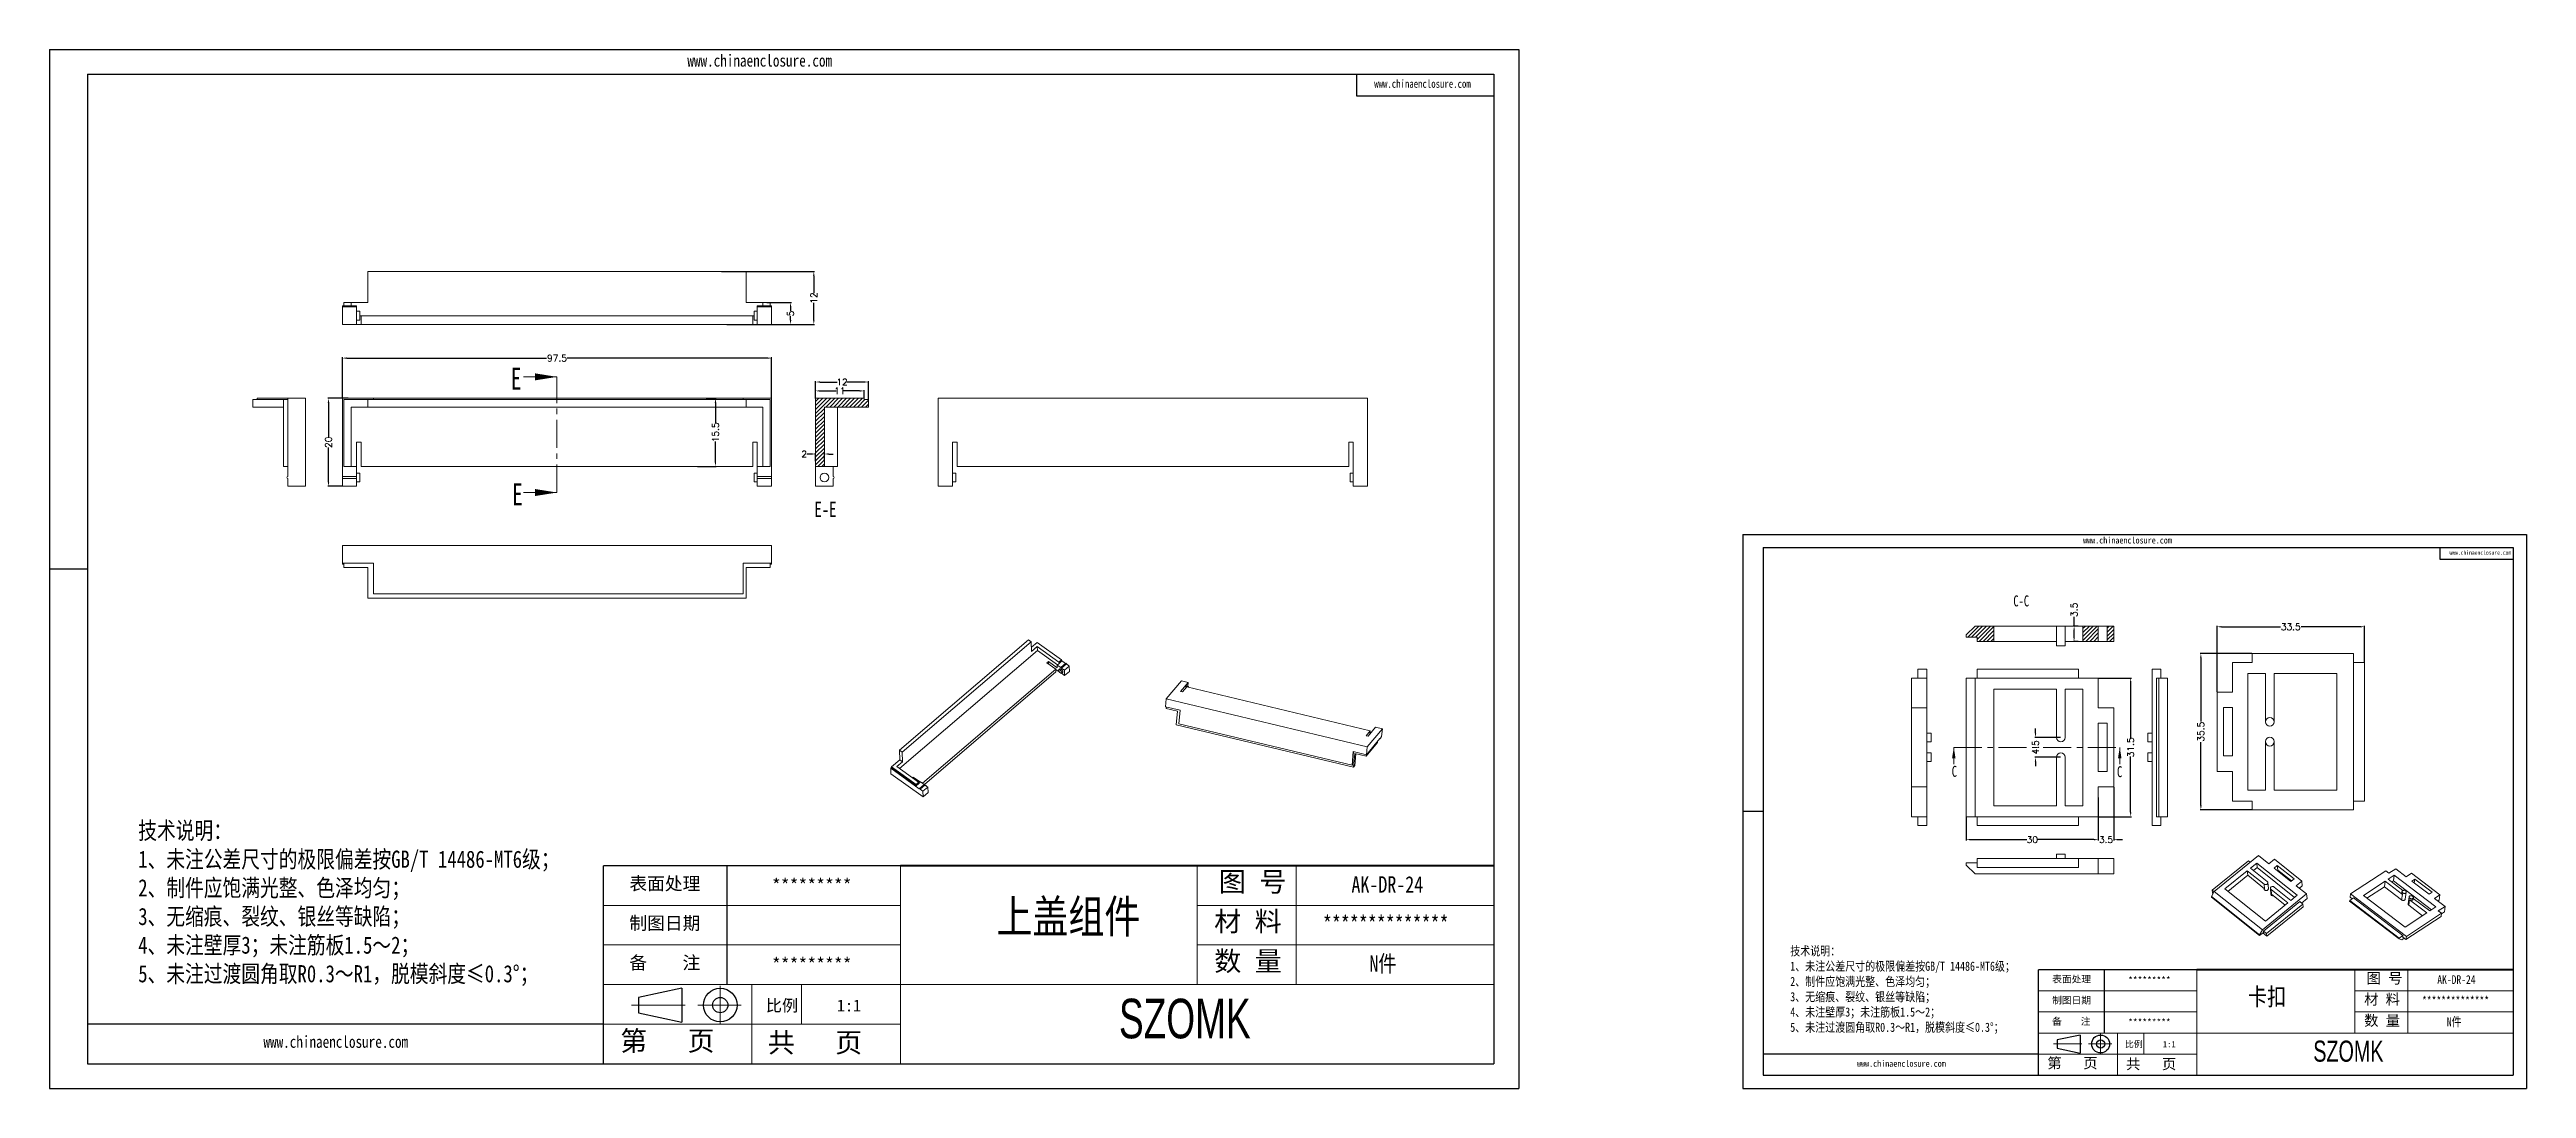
# Model space of a CAD drawing. Header units: inches. Extents: x 1384 to 2762, y 1089 to 1348.
# Drawn here: x 2199 to 2762, y 1089 to 1324 of the extents above; entities that cross this region are included whole.
import ezdxf

# ---------------------------------------------------------------- set-up
doc = ezdxf.new("R2010")
doc.units = ezdxf.units.IN
doc.linetypes.add('CENTER', pattern=[10.16, 6.35, -1.27, 1.27, -1.27])
doc.linetypes.add('CENTER2', pattern=[28.575, 19.05, -3.175, 3.175, -3.175])
doc.layers.add('文字', color=81, linetype='Continuous')
for name, color, linetype, lineweight in [('粗实线', 7, 'Continuous', 30), ('细实线', 3, 'Continuous', 9), ('细点划线', 2, 'CENTER2', 9)]:
    doc.layers.add(name, color=color, linetype=linetype, lineweight=lineweight)
doc.styles.add('SLDTEXTSTYLE3', font='TXT', dxfattribs={"width": 0.7})
doc.styles.add('SLDTEXTSTYLE6', font='TXT', dxfattribs={"width": 0.7})
doc.styles.get("Standard").update_dxf_attribs({"font": 'txt', "bigfont": 'gbcbig.shx'})
doc.styles.add('宋体', font='', dxfattribs={"width": 0.8, "height": 3.5})
doc.styles.add('长仿宋', font='', dxfattribs={"width": 0.7, "height": 4})
doc.styles.get('宋体').set_extended_font_data('SimSun')
doc.styles.get('长仿宋').set_extended_font_data('SimSun')
doc.dimstyles.new('1.5', dxfattribs={"dimtxt": 1.5, "dimasz": 1, "dimexe": 0.18, "dimexo": 0.0625, "dimgap": 0.1, "dimtad": 0, "dimzin": 9, "dimdsep": 46, "dimtxsty": 'Standard', "dimcen": 0.5, "dimclrd": 3, "dimclre": 3, "dimadec": 0, "dimazin": 2, "dimtfac": 1, "dimtofl": 0, "dimtmove": 0, "dimatfit": 3, "dimfxl": 0, "dimtolj": 1, "dimtzin": 0, "dimarcsym": 0})

msp = doc.modelspace()

# ---------------------------------------------------------------- texts
at = {"color": 7, "linetype": 'Continuous', "attachment_point": 1, "style": 'SLDTEXTSTYLE6'}
for s, insert, char_height in [('E', (2304.125, 1252.216), 5), ('E', (2304.465, 1225.946), 5), ('C-C', (2645.432, 1200.5), 2.5), ('C', (2631.442, 1161.79), 2.5), ('C', (2668.973, 1161.713), 2.5)]:
    msp.add_mtext(s, dxfattribs=dict(at, insert=insert, char_height=char_height))
at = {"color": 0, "linetype": 'Continuous', "lineweight": 0, "insert": (2375.59, 1221.787), "char_height": 3.5, "attachment_point": 2, "style": 'SLDTEXTSTYLE3'}
msp.add_mtext('E-E', dxfattribs=at)
at = {"attachment_point": 1}
for s, insert, char_height, width in [('{\\fSimHei|b0|i0|c134|p49;表面处理}', (2331.053, 1136.524), 2.95622, 1680.17065), ('{\\fSimHei|b0|i0|c134|p49;*********}', (2363.431, 1136.144), 2.95622, 1680.17065), ('{\\fSimHei|b0|i0|c134|p49;制图日期}', (2331.053, 1127.535), 2.95622, 1680.17065), ('{\\fSimHei|b0|i0|c134|p49;备    注}', (2331.053, 1118.546), 2.95622, 1680.17065), ('{\\fSimHei|b0|i0|c134|p49;*********}', (2363.431, 1118.166), 2.95622, 1680.17065), ('{\\fSimHei|b0|i0|c134|p49;表面处理}', (2654.25, 1114.118), 1.57665, 896.09102), ('{\\fSimHei|b0|i0|c134|p49;*********}', (2671.518, 1113.915), 1.57665, 896.09102), ('{\\fSimHei|b0|i0|c134|p49;制图日期}', (2654.25, 1109.324), 1.57665, 896.09102), ('{\\fSimHei|b0|i0|c134|p49;备    注}', (2654.25, 1104.53), 1.57665, 896.09102), ('{\\fSimHei|b0|i0|c134|p49;*********}', (2671.518, 1104.327), 1.57665, 896.09102)]:
    msp.add_mtext(s, dxfattribs=dict(at, insert=insert, char_height=char_height, width=width))
at = {"layer": '文字', "color": 0, "attachment_point": 1, "style": '宋体'}
for s, insert, char_height, width in [('www.chinaenclosure.com', (2344.221, 1323.343), 2.74668, 48.25645), ('www.chinaenclosure.com', (2500.254, 1317.622), 1.83112, 32.17097), ('www.chinaenclosure.com', (2661.273, 1213.755), 1.46489, 25.73677), ('www.chinaenclosure.com', (2744.491, 1210.704), 0.9766, 17.15785), ('{\\H1.111x;技术说明：\\P1、未注公差尺寸的极限偏差按GB/T 14486-MT6级；\\P2、制件应饱满光整、色泽均匀；\\P3、无缩痕、裂纹、银丝等缺陷；\\P4、未注壁厚3；未注筋板1.5～2；\\P5、未注过渡圆角取R0.3～R1，脱模斜度≤0.3%%D；}', (2219.491, 1149.037), 3.51137, 127.89605), ('{\\H1.111x;AK-DR-24}', (2495.077, 1136.727), 3.37092, 38.97162), ('上盖组件', (2414.43, 1131.315), 7.4909, 95.76887), ('{\\H1.111x;**************}', (2488.593, 1127.738), 3.37092, 38.97162), ('{\\H1.111x;技术说明：\\P1、未注公差尺寸的极限偏差按GB/T 14486-MT6级；\\P2、制件应饱满光整、色泽均匀；\\P3、无缩痕、裂纹、银丝等缺陷；\\P4、未注壁厚3；未注筋板1.5～2；\\P5、未注过渡圆角取R0.3～R1，脱模斜度≤0.3%%D；}', (2594.75, 1120.792), 1.87273, 68.21123), ('{\\H1.111x;N件}', (2499.155, 1118.749), 3.37092, 38.97162), ('{\\H1.111x;AK-DR-24}', (2741.729, 1114.226), 1.79782, 20.78486), ('卡扣', (2698.717, 1111.34), 3.9952, 51.07673), ('{\\H1.111x;**************}', (2738.271, 1109.432), 1.79782, 20.78486), ('{\\H1.111x;N件}', (2743.904, 1104.638), 1.79782, 20.78486), ('www.chinaenclosure.com', (2247.925, 1100.488), 2.74668, 48.25645), ('www.chinaenclosure.com', (2609.915, 1094.899), 1.46489, 25.73677)]:
    msp.add_mtext(s, dxfattribs=dict(at, insert=insert, char_height=char_height, width=width))
at = {"layer": '粗实线', "attachment_point": 1, "style": '长仿宋'}
for insert, char_height, width in [((2442.268, 1108.889), 8.98912, 100.80407), ((2713.564, 1099.379), 4.7942, 53.76217)]:
    msp.add_mtext('{\\fSTXinwei|b0|i0|c134|p2;SZOMK}', dxfattribs=dict(at, insert=insert, char_height=char_height, width=width))
at = {"layer": '细实线', "color": 7, "attachment_point": 1}
for s, insert, char_height, width in [('{\\fSimSun|b0|i0|c134|p54;图 号}', (2464.969, 1137.711), 4.49456, 22.4728), ('{\\fSimSun|b0|i0|c134|p54;材 料   }', (2463.904, 1128.721), 4.49456, 22.4728), ('{\\fSimSun|b0|i0|c134|p54;数 量}', (2463.926, 1119.688), 4.49456, 20.30699), ('{\\fSimSun|b0|i0|c134|p54;图 号}', (2725.672, 1114.751), 2.3971, 11.98549), ('{\\fSimSun|b0|i0|c134|p54;比例}', (2362.046, 1108.703), 2.69674, 11.83783), ('{\\fSimSun|b0|i0|c134|p54;1:1}', (2378.198, 1108.703), 2.69674, 11.83783), ('{\\fSimSun|b0|i0|c134|p54;材 料   }', (2725.104, 1109.957), 2.3971, 11.98549), ('{\\fSimSun|b0|i0|c134|p54;数 量}', (2725.115, 1105.139), 2.3971, 10.83039), ('{\\fSimSun|b0|i0|c134|p54;第   页}', (2328.972, 1101.574), 4.49456, 33.7092), ('{\\fSimSun|b0|i0|c134|p54; 共   页}', (2359.45, 1101.192), 4.49456, 33.7092), ('{\\fSimSun|b0|i0|c134|p54;比例}', (2670.779, 1099.28), 1.43826, 6.31351), ('{\\fSimSun|b0|i0|c134|p54;1:1}', (2679.394, 1099.28), 1.43826, 6.31351), ('{\\fSimSun|b0|i0|c134|p54;第   页}', (2653.14, 1095.478), 2.3971, 17.97824), ('{\\fSimSun|b0|i0|c134|p54; 共   页}', (2669.395, 1095.274), 2.3971, 17.97824)]:
    msp.add_mtext(s, dxfattribs=dict(at, insert=insert, char_height=char_height, width=width))

# ---------------------------------------------------------------- blocks, each defined once
blk = doc.blocks.new('*D164')
at = {"color": 3, "lineweight": -2, "transparency": 16777216}
for p, q in [((2265.86, 1245.35), (2265.86, 1254.57)), ((2266.86, 1254.39), (2312.26, 1254.39)), ((2362.36, 1254.39), (2316.96, 1254.39)), ((2363.36, 1245.35), (2363.36, 1254.57))]:
    blk.add_line(p, q, dxfattribs=at)
at = {"color": 3, "transparency": 16777216}
for points in [[(2266.86, 1254.56), (2266.86, 1254.23), (2265.86, 1254.39)], [(2362.36, 1254.56), (2362.36, 1254.23), (2363.36, 1254.39)]]:
    blk.add_solid(points, dxfattribs=at)
at = {"layer": 'Defpoints', "color": 0, "transparency": 16777216}
for p in [(2363.36, 1254.39), (2265.86, 1245.28), (2363.36, 1245.28)]:
    blk.add_point(p, dxfattribs=at)
at = {"color": 0, "transparency": 16777216, "insert": (2314.61, 1254.39), "char_height": 1.5, "attachment_point": 5}
blk.add_mtext('\\A1;97.5', dxfattribs=at)
blk = doc.blocks.new('*D165')
at = {"color": 3, "lineweight": -2, "transparency": 16777216}
for p, q in [((2267.17, 1245.28), (2262.53, 1245.28)), ((2262.71, 1244.28), (2262.71, 1236.51)), ((2262.71, 1226.28), (2262.71, 1234.06)), ((2265.8, 1225.28), (2262.53, 1225.28))]:
    blk.add_line(p, q, dxfattribs=at)
at = {"color": 3, "transparency": 16777216}
for points in [[(2262.54, 1244.28), (2262.88, 1244.28), (2262.71, 1245.28)], [(2262.54, 1226.28), (2262.88, 1226.28), (2262.71, 1225.28)]]:
    blk.add_solid(points, dxfattribs=at)
at = {"layer": 'Defpoints', "color": 0, "transparency": 16777216}
for p in [(2267.24, 1245.28), (2262.71, 1225.28), (2265.86, 1225.28)]:
    blk.add_point(p, dxfattribs=at)
at = {"color": 0, "transparency": 16777216, "insert": (2262.71, 1235.28), "char_height": 1.5, "attachment_point": 5, "rotation": 90}
blk.add_mtext('\\A1;20', dxfattribs=at)
blk = doc.blocks.new('*D166')
at = {"color": 3, "lineweight": -2, "transparency": 16777216}
for p, q in [((2348.52, 1245.28), (2350.79, 1245.28)), ((2350.61, 1244.28), (2350.61, 1239.63)), ((2350.61, 1230.78), (2350.61, 1235.43)), ((2346.5, 1229.78), (2350.79, 1229.78))]:
    blk.add_line(p, q, dxfattribs=at)
at = {"color": 3, "transparency": 16777216}
for points in [[(2350.44, 1244.28), (2350.77, 1244.28), (2350.61, 1245.28)], [(2350.44, 1230.78), (2350.77, 1230.78), (2350.61, 1229.78)]]:
    blk.add_solid(points, dxfattribs=at)
at = {"layer": 'Defpoints', "color": 0, "transparency": 16777216}
for p in [(2348.46, 1245.28), (2350.61, 1245.28), (2346.44, 1229.78)]:
    blk.add_point(p, dxfattribs=at)
at = {"color": 0, "transparency": 16777216, "insert": (2350.61, 1237.53), "char_height": 1.5, "attachment_point": 5, "rotation": 90}
blk.add_mtext('\\A1;15.5', dxfattribs=at)
blk = doc.blocks.new('*D167')
at = {"color": 3, "lineweight": -2, "transparency": 16777216}
for p, q in [((2373.36, 1245.35), (2373.36, 1249.14)), ((2385.36, 1244.51), (2385.36, 1249.14)), ((2374.36, 1248.96), (2378.26, 1248.96)), ((2384.36, 1248.96), (2380.46, 1248.96))]:
    blk.add_line(p, q, dxfattribs=at)
at = {"color": 3, "transparency": 16777216}
for points in [[(2374.36, 1249.13), (2374.36, 1248.8), (2373.36, 1248.96)], [(2384.36, 1249.13), (2384.36, 1248.8), (2385.36, 1248.96)]]:
    blk.add_solid(points, dxfattribs=at)
at = {"layer": 'Defpoints', "color": 0, "transparency": 16777216}
for p in [(2373.36, 1245.28), (2385.36, 1248.96), (2385.36, 1244.45)]:
    blk.add_point(p, dxfattribs=at)
at = {"color": 0, "transparency": 16777216, "insert": (2379.36, 1248.96), "char_height": 1.5, "attachment_point": 5}
blk.add_mtext('\\A1;12', dxfattribs=at)
blk = doc.blocks.new('*D168')
at = {"color": 3, "lineweight": -2, "transparency": 16777216}
for p, q in [((2373.36, 1245.2), (2373.36, 1247.12)), ((2374.36, 1246.94), (2378.01, 1246.94)), ((2383.36, 1246.94), (2379.71, 1246.94)), ((2384.36, 1245.2), (2384.36, 1247.12))]:
    blk.add_line(p, q, dxfattribs=at)
at = {"color": 3, "transparency": 16777216}
for points in [[(2374.36, 1247.11), (2374.36, 1246.77), (2373.36, 1246.94)], [(2383.36, 1247.11), (2383.36, 1246.77), (2384.36, 1246.94)]]:
    blk.add_solid(points, dxfattribs=at)
at = {"layer": 'Defpoints', "color": 0, "transparency": 16777216}
for p in [(2373.36, 1246.94), (2373.36, 1245.13), (2384.36, 1245.13)]:
    blk.add_point(p, dxfattribs=at)
at = {"color": 0, "transparency": 16777216, "insert": (2378.86, 1246.94), "char_height": 1.5, "attachment_point": 5}
blk.add_mtext('\\A1;11', dxfattribs=at)
blk = doc.blocks.new('*D169')
at = {"color": 3, "lineweight": -2, "transparency": 16777216}
for p, q in [((2372.36, 1232.61), (2371.36, 1232.61)), ((2373.36, 1230.97), (2373.36, 1232.79)), ((2375.36, 1230.97), (2375.36, 1232.79)), ((2376.36, 1232.61), (2377.36, 1232.61))]:
    blk.add_line(p, q, dxfattribs=at)
at = {"color": 3, "transparency": 16777216}
for points in [[(2372.36, 1232.78), (2372.36, 1232.44), (2373.36, 1232.61)], [(2376.36, 1232.78), (2376.36, 1232.44), (2375.36, 1232.61)]]:
    blk.add_solid(points, dxfattribs=at)
at = {"layer": 'Defpoints', "color": 0, "transparency": 16777216}
for p in [(2375.36, 1232.61), (2373.36, 1230.9), (2375.36, 1230.9)]:
    blk.add_point(p, dxfattribs=at)
at = {"color": 0, "transparency": 16777216, "insert": (2370.76, 1232.61), "char_height": 1.5, "attachment_point": 5}
blk.add_mtext('\\A1;2', dxfattribs=at)
blk = doc.blocks.new('*D170')
at = {"color": 3, "lineweight": -2, "transparency": 16777216}
for p, q in [((2362.27, 1267.03), (2367.86, 1267.03)), ((2367.68, 1266.03), (2367.68, 1265.13)), ((2363.42, 1262.03), (2367.86, 1262.03)), ((2367.68, 1263.03), (2367.68, 1263.93))]:
    blk.add_line(p, q, dxfattribs=at)
at = {"color": 3, "transparency": 16777216}
for points in [[(2367.51, 1266.03), (2367.84, 1266.03), (2367.68, 1267.03)], [(2367.51, 1263.03), (2367.84, 1263.03), (2367.68, 1262.03)]]:
    blk.add_solid(points, dxfattribs=at)
at = {"layer": 'Defpoints', "color": 0, "transparency": 16777216}
for p in [(2362.21, 1267.03), (2367.68, 1267.03), (2363.36, 1262.03)]:
    blk.add_point(p, dxfattribs=at)
at = {"color": 0, "transparency": 16777216, "insert": (2367.68, 1264.53), "char_height": 1.5, "attachment_point": 5, "rotation": 90}
blk.add_mtext('\\A1;5', dxfattribs=at)
blk = doc.blocks.new('*D171')
at = {"color": 3, "lineweight": -2, "transparency": 16777216}
for p, q in [((2352.01, 1274.03), (2373.13, 1274.03)), ((2372.95, 1273.03), (2372.95, 1269.13)), ((2372.95, 1263.03), (2372.95, 1266.93)), ((2353.23, 1262.03), (2373.13, 1262.03))]:
    blk.add_line(p, q, dxfattribs=at)
at = {"color": 3, "transparency": 16777216}
for points in [[(2372.78, 1273.03), (2373.12, 1273.03), (2372.95, 1274.03)], [(2372.78, 1263.03), (2373.12, 1263.03), (2372.95, 1262.03)]]:
    blk.add_solid(points, dxfattribs=at)
at = {"layer": 'Defpoints', "color": 0, "transparency": 16777216}
for p in [(2351.95, 1274.03), (2372.95, 1274.03), (2353.17, 1262.03)]:
    blk.add_point(p, dxfattribs=at)
at = {"color": 0, "transparency": 16777216, "insert": (2372.95, 1268.03), "char_height": 1.5, "attachment_point": 5, "rotation": 90}
blk.add_mtext('\\A1;12', dxfattribs=at)
blk = doc.blocks.new('*D157')
at = {"color": 3, "lineweight": -2, "transparency": 16777216}
for p, q in [((2691.7, 1178.6), (2691.7, 1193.55)), ((2692.7, 1193.37), (2706.1, 1193.37)), ((2724.2, 1193.37), (2710.8, 1193.37)), ((2725.2, 1185.35), (2725.2, 1193.55))]:
    blk.add_line(p, q, dxfattribs=at)
at = {"color": 3, "transparency": 16777216}
for points in [[(2692.7, 1193.54), (2692.7, 1193.21), (2691.7, 1193.37)], [(2724.2, 1193.54), (2724.2, 1193.21), (2725.2, 1193.37)]]:
    blk.add_solid(points, dxfattribs=at)
at = {"layer": 'Defpoints', "color": 0, "transparency": 16777216}
for p in [(2725.2, 1193.37), (2725.2, 1185.29), (2691.7, 1178.54)]:
    blk.add_point(p, dxfattribs=at)
at = {"color": 0, "transparency": 16777216, "insert": (2708.45, 1193.37), "char_height": 1.5, "attachment_point": 5}
blk.add_mtext('\\A1;33.5', dxfattribs=at)
blk = doc.blocks.new('*D158')
at = {"color": 3, "lineweight": -2, "transparency": 16777216}
for p, q in [((2699.63, 1187.29), (2687.85, 1187.29)), ((2688.03, 1186.29), (2688.03, 1171.89)), ((2688.03, 1152.79), (2688.03, 1167.19)), ((2699.63, 1151.79), (2687.85, 1151.79))]:
    blk.add_line(p, q, dxfattribs=at)
at = {"color": 3, "transparency": 16777216}
for points in [[(2687.86, 1186.29), (2688.2, 1186.29), (2688.03, 1187.29)], [(2687.86, 1152.79), (2688.2, 1152.79), (2688.03, 1151.79)]]:
    blk.add_solid(points, dxfattribs=at)
at = {"layer": 'Defpoints', "color": 0, "transparency": 16777216}
for p in [(2699.7, 1187.29), (2688.03, 1151.79), (2699.7, 1151.79)]:
    blk.add_point(p, dxfattribs=at)
at = {"color": 0, "transparency": 16777216, "insert": (2688.03, 1169.54), "char_height": 1.5, "attachment_point": 5, "rotation": 90}
blk.add_mtext('\\A1;35.5', dxfattribs=at)
blk = doc.blocks.new('*D159')
at = {"color": 3, "lineweight": -2, "transparency": 16777216}
for p, q in [((2664.79, 1181.73), (2672.26, 1181.73)), ((2672.08, 1180.73), (2672.08, 1168.08)), ((2672.08, 1151.23), (2672.08, 1163.88)), ((2664.79, 1150.23), (2672.26, 1150.23))]:
    blk.add_line(p, q, dxfattribs=at)
at = {"color": 3, "transparency": 16777216}
for points in [[(2671.91, 1180.73), (2672.25, 1180.73), (2672.08, 1181.73)], [(2671.91, 1151.23), (2672.25, 1151.23), (2672.08, 1150.23)]]:
    blk.add_solid(points, dxfattribs=at)
at = {"layer": 'Defpoints', "color": 0, "transparency": 16777216}
for p in [(2664.73, 1181.73), (2672.08, 1181.73), (2664.73, 1150.23)]:
    blk.add_point(p, dxfattribs=at)
at = {"color": 0, "transparency": 16777216, "insert": (2672.08, 1165.98), "char_height": 1.5, "attachment_point": 5, "rotation": 90}
blk.add_mtext('\\A1;31.5', dxfattribs=at)
blk = doc.blocks.new('*D160')
at = {"color": 3, "lineweight": -2, "transparency": 16777216}
for p, q in [((2664.73, 1153.55), (2664.73, 1144.84)), ((2634.73, 1150.17), (2634.73, 1144.84)), ((2635.73, 1145.02), (2648.5, 1145.02)), ((2663.73, 1145.02), (2650.95, 1145.02))]:
    blk.add_line(p, q, dxfattribs=at)
at = {"color": 3, "transparency": 16777216}
for points in [[(2635.73, 1145.19), (2635.73, 1144.85), (2634.73, 1145.02)], [(2663.73, 1145.19), (2663.73, 1144.85), (2664.73, 1145.02)]]:
    blk.add_solid(points, dxfattribs=at)
at = {"layer": 'Defpoints', "color": 0, "transparency": 16777216}
for p in [(2664.73, 1153.61), (2634.73, 1150.23), (2664.73, 1145.02)]:
    blk.add_point(p, dxfattribs=at)
at = {"color": 0, "transparency": 16777216, "insert": (2649.73, 1145.02), "char_height": 1.5, "attachment_point": 5}
blk.add_mtext('\\A1;30', dxfattribs=at)
blk = doc.blocks.new('*D161')
at = {"color": 3, "lineweight": -2, "transparency": 16777216}
for p, q in [((2664.73, 1154.59), (2664.73, 1144.84)), ((2668.23, 1156.92), (2668.23, 1144.84)), ((2663.73, 1145.02), (2662.73, 1145.02)), ((2669.23, 1145.02), (2670.23, 1145.02))]:
    blk.add_line(p, q, dxfattribs=at)
at = {"color": 3, "transparency": 16777216}
for points in [[(2663.73, 1145.19), (2663.73, 1144.85), (2664.73, 1145.02)], [(2669.23, 1145.19), (2669.23, 1144.85), (2668.23, 1145.02)]]:
    blk.add_solid(points, dxfattribs=at)
at = {"layer": 'Defpoints', "color": 0, "transparency": 16777216}
for p in [(2664.73, 1154.65), (2668.23, 1156.98), (2664.73, 1145.02)]:
    blk.add_point(p, dxfattribs=at)
at = {"color": 0, "transparency": 16777216, "insert": (2666.48, 1145.02), "char_height": 1.5, "attachment_point": 5}
blk.add_mtext('\\A1;3.5', dxfattribs=at)
blk = doc.blocks.new('*D162')
at = {"color": 3, "lineweight": -2, "transparency": 16777216}
for p, q in [((2656.17, 1168.23), (2650.28, 1168.23)), ((2650.46, 1169.23), (2650.46, 1170.23)), ((2656.17, 1163.73), (2650.28, 1163.73)), ((2650.46, 1162.73), (2650.46, 1161.73))]:
    blk.add_line(p, q, dxfattribs=at)
at = {"color": 3, "transparency": 16777216}
for points in [[(2650.3, 1169.23), (2650.63, 1169.23), (2650.46, 1168.23)], [(2650.3, 1162.73), (2650.63, 1162.73), (2650.46, 1163.73)]]:
    blk.add_solid(points, dxfattribs=at)
at = {"layer": 'Defpoints', "color": 0, "transparency": 16777216}
for p in [(2650.46, 1168.23), (2656.23, 1168.23), (2656.23, 1163.73)]:
    blk.add_point(p, dxfattribs=at)
at = {"color": 0, "transparency": 16777216, "insert": (2650.46, 1165.98), "char_height": 1.5, "attachment_point": 5, "rotation": 90}
blk.add_mtext('\\A1;4.5', dxfattribs=at)
blk = doc.blocks.new('*D163')
at = {"color": 3, "lineweight": -2, "transparency": 16777216}
for p, q in [((2660.13, 1193.53), (2659.05, 1193.53)), ((2659.23, 1193.53), (2659.23, 1195.62)), ((2660.13, 1190.03), (2659.05, 1190.03)), ((2659.23, 1191.03), (2659.23, 1192.53))]:
    blk.add_line(p, q, dxfattribs=at)
at = {"color": 3, "transparency": 16777216}
for points in [[(2659.06, 1192.53), (2659.4, 1192.53), (2659.23, 1193.53)], [(2659.06, 1191.03), (2659.4, 1191.03), (2659.23, 1190.03)]]:
    blk.add_solid(points, dxfattribs=at)
at = {"layer": 'Defpoints', "color": 0, "transparency": 16777216}
for p in [(2659.23, 1193.53), (2660.2, 1193.53), (2660.2, 1190.03)]:
    blk.add_point(p, dxfattribs=at)
at = {"color": 0, "transparency": 16777216, "insert": (2659.23, 1197.22), "char_height": 1.5, "attachment_point": 5, "rotation": 90}
blk.add_mtext('\\A1;3.5', dxfattribs=at)

# ---------------------------------------------------------------- dimensions: what is measured, and where the dimension line sits
for base, p1, p2, picture, middle in [((2372.951, 1274.031), (2353.17, 1262.031), (2351.948, 1274.031), '*D171', (2372.951, 1268.031)), ((2367.677, 1267.031), (2363.358, 1262.031), (2362.208, 1267.031), '*D170', (2367.677, 1264.531)), ((2262.711, 1225.284), (2267.237, 1245.284), (2265.858, 1225.284), '*D165', (2262.711, 1235.284)), ((2350.606, 1245.284), (2346.441, 1229.784), (2348.461, 1245.284), '*D166', (2350.606, 1237.534)), ((2688.031, 1151.788), (2699.697, 1187.288), (2699.697, 1151.788), '*D158', (2688.031, 1169.538)), ((2672.079, 1181.734), (2664.73, 1150.234), (2664.73, 1181.734), '*D159', (2672.079, 1165.984)), ((2650.464, 1168.234), (2656.23, 1163.734), (2656.23, 1168.234), '*D162', (2650.464, 1165.984))]:
    dim = msp.add_linear_dim(base=base, p1=p1, p2=p2, angle=90, dimstyle='1.5')
    dim.commit()
    dim.dimension.update_dxf_attribs({"geometry": picture, "text_midpoint": middle})
for base, p1, p2, picture, middle in [((2363.358, 1254.393), (2265.858, 1245.284), (2363.358, 1245.284), '*D164', (2314.608, 1254.393)), ((2385.359, 1248.962), (2373.359, 1245.284), (2385.359, 1244.446), '*D167', (2379.359, 1248.962)), ((2373.359, 1246.94), (2384.359, 1245.134), (2373.359, 1245.134), '*D168', (2378.859, 1246.94)), ((2725.197, 1193.375), (2691.697, 1178.538), (2725.197, 1185.288), '*D157', (2708.447, 1193.375)), ((2664.73, 1145.019), (2634.73, 1150.234), (2664.73, 1153.609), '*D160', (2649.73, 1145.019)), ((2664.73, 1145.019), (2668.23, 1156.984), (2664.73, 1154.651), '*D161', (2666.48, 1145.019))]:
    dim = msp.add_linear_dim(base=base, p1=p1, p2=p2, dimstyle='1.5')
    dim.commit()
    dim.dimension.update_dxf_attribs({"geometry": picture, "text_midpoint": middle})
dim = msp.add_linear_dim(base=(2375.359, 1232.609), p1=(2373.359, 1230.904), p2=(2375.359, 1230.904), dimstyle='1.5')
dim.commit()
dim.dimension.update_dxf_attribs({"geometry": '*D169', "text_midpoint": (2370.759, 1232.609), "dimtype": 160})
dim = msp.add_linear_dim(base=(2659.23, 1193.533), p1=(2660.197, 1190.033), p2=(2660.197, 1193.533), angle=90, dimstyle='1.5')
dim.commit()
dim.dimension.update_dxf_attribs({"geometry": '*D163', "text_midpoint": (2659.23, 1197.217), "dimtype": 160})

# ---------------------------------------------------------------- hatches: boundary and pattern name
at = {"linetype": 'Continuous', "lineweight": 0}
h = msp.add_hatch(dxfattribs=at)
h.set_pattern_fill('ANSI31', color=4, scale=0.2, style=0)
h.paths.add_polyline_path([(2375.359, 1229.784), (2375.359, 1243.284), (2385.359, 1243.284), (2385.359, 1244.984), (2384.359, 1244.984), (2384.359, 1245.284), (2373.359, 1245.284), (2373.359, 1229.784)], flags=0)
h = msp.add_hatch(dxfattribs=at)
h.set_pattern_fill('ANSI31', color=4, scale=0.2, style=0)
h.paths.add_polyline_path([(2641.03, 1193.533), (2636.73, 1193.533), (2634.73, 1191.533), (2634.73, 1191.033), (2637.23, 1191.033), (2637.23, 1190.033), (2641.03, 1190.033)], flags=0)
h = msp.add_hatch(dxfattribs=at)
h.set_pattern_fill('ANSI31', color=4, scale=0.2, style=0)
h.paths.add_polyline_path([(2661.23, 1193.533), (2661.23, 1190.033), (2664.73, 1190.033), (2664.73, 1193.533)], flags=0)
h = msp.add_hatch(dxfattribs=at)
h.set_pattern_fill('ANSI31', color=4, scale=0.2, style=0)
h.paths.add_polyline_path([(2668.23, 1190.033), (2668.23, 1193.533), (2666.73, 1193.533), (2666.73, 1190.033)], flags=0)

# ---------------------------------------------------------------- linework, layer by layer
for p, q in [((2199.343, 1324.476), (2533.064, 1324.476)), ((2199.343, 1324.476), (2199.343, 1088.511)), ((2533.064, 1324.476), (2533.064, 1088.511)), ((2207.978, 1318.857), (2527.445, 1318.857)), ((2207.978, 1318.857), (2207.978, 1094.129)), ((2496.233, 1318.857), (2496.233, 1313.981)), ((2527.445, 1318.857), (2527.445, 1094.129)), ((2496.233, 1313.981), (2527.445, 1313.981)), ((2584.004, 1214.359), (2761.989, 1214.359)), ((2584.004, 1214.359), (2584.004, 1088.511)), ((2588.61, 1211.363), (2758.993, 1211.363)), ((2588.61, 1211.363), (2588.61, 1091.508)), ((2742.346, 1211.363), (2742.346, 1208.762)), ((2758.993, 1211.363), (2758.993, 1091.508)), ((2761.989, 1214.359), (2761.989, 1088.511)), ((2207.978, 1206.493), (2199.343, 1206.493)), ((2742.346, 1208.762), (2758.993, 1208.762)), ((2199.343, 1197.754), (2199.343, 1088.511)), ((2588.61, 1151.435), (2584.004, 1151.435)), ((2584.004, 1146.774), (2584.004, 1088.511)), ((2392.609, 1139.075), (2325.19, 1139.075)), ((2325.19, 1094.129), (2325.19, 1139.075)), ((2353.281, 1112.108), (2353.281, 1139.075)), ((2687.08, 1115.479), (2651.123, 1115.479)), ((2651.123, 1091.508), (2651.123, 1115.479)), ((2666.105, 1101.096), (2666.105, 1115.479)), ((2325.19, 1103.119), (2207.978, 1103.119)), ((2207.978, 1094.129), (2527.445, 1094.129)), ((2651.123, 1096.302), (2588.61, 1096.302)), ((2199.343, 1088.511), (2533.064, 1088.511)), ((2199.343, 1088.511), (2353.843, 1088.511)), ((2584.004, 1088.511), (2761.989, 1088.511)), ((2584.004, 1088.511), (2666.405, 1088.511)), ((2588.61, 1091.508), (2758.993, 1091.508))]:
    msp.add_line(p, q)
at = {"color": 7, "linetype": 'Continuous', "lineweight": 15}
for p, q in [((2271.608, 1267.031), (2271.608, 1274.031)), ((2357.608, 1274.031), (2271.608, 1274.031)), ((2357.608, 1267.031), (2357.608, 1274.031)), ((2269.108, 1266.281), (2265.858, 1266.281)), ((2265.858, 1266.031), (2265.858, 1266.281)), ((2265.858, 1266.031), (2265.858, 1262.031)), ((2269.108, 1266.031), (2265.858, 1266.031)), ((2266.158, 1266.281), (2266.158, 1267.031)), ((2266.158, 1267.031), (2267.858, 1267.031)), ((2267.858, 1266.281), (2267.858, 1267.031)), ((2271.608, 1267.031), (2267.858, 1267.031)), ((2269.108, 1266.031), (2269.108, 1266.281)), ((2269.108, 1266.031), (2269.108, 1262.031)), ((2361.358, 1267.031), (2357.608, 1267.031)), ((2363.358, 1266.281), (2360.108, 1266.281)), ((2360.108, 1266.031), (2360.108, 1266.281)), ((2360.108, 1266.031), (2363.358, 1266.031)), ((2360.108, 1266.031), (2360.108, 1262.031)), ((2363.058, 1267.031), (2361.358, 1267.031)), ((2361.358, 1266.281), (2361.358, 1267.031)), ((2363.058, 1266.281), (2363.058, 1267.031)), ((2363.358, 1266.031), (2363.358, 1266.281)), ((2363.358, 1266.031), (2363.358, 1262.031)), ((2265.858, 1262.031), (2269.108, 1262.031)), ((2269.808, 1265.031), (2269.108, 1265.031)), ((2269.108, 1263.031), (2269.808, 1263.031)), ((2270.108, 1262.031), (2269.108, 1262.031)), ((2269.808, 1264.031), (2269.808, 1265.031)), ((2269.808, 1263.031), (2269.808, 1264.031)), ((2270.108, 1264.031), (2269.808, 1264.031)), ((2270.108, 1264.031), (2270.108, 1262.031)), ((2359.108, 1264.031), (2270.108, 1264.031)), ((2359.108, 1262.031), (2270.108, 1262.031)), ((2359.108, 1264.031), (2359.108, 1262.031)), ((2359.108, 1264.031), (2359.408, 1264.031)), ((2359.108, 1262.031), (2360.108, 1262.031)), ((2360.108, 1265.031), (2359.408, 1265.031)), ((2359.408, 1264.031), (2359.408, 1265.031)), ((2359.408, 1263.031), (2359.408, 1264.031)), ((2359.408, 1263.031), (2360.108, 1263.031)), ((2360.108, 1262.031), (2363.358, 1262.031)), ((2245.506, 1243.284), (2245.506, 1244.984)), ((2245.506, 1244.984), (2252.506, 1244.984)), ((2246.506, 1244.984), (2246.506, 1245.284)), ((2246.506, 1245.284), (2253.506, 1245.284)), ((2252.506, 1229.784), (2252.506, 1244.984)), ((2252.506, 1244.984), (2253.506, 1244.984)), ((2253.506, 1227.534), (2253.506, 1245.284)), ((2253.506, 1245.284), (2257.506, 1245.284)), ((2257.506, 1225.284), (2257.506, 1245.284)), ((2265.858, 1227.534), (2265.858, 1245.284)), ((2265.858, 1245.284), (2272.908, 1245.284)), ((2266.158, 1229.784), (2266.158, 1244.984)), ((2266.158, 1244.984), (2271.608, 1244.984)), ((2271.608, 1243.284), (2271.608, 1244.984)), ((2271.608, 1244.984), (2357.608, 1244.984)), ((2272.908, 1245.284), (2356.908, 1245.284)), ((2272.908, 1244.984), (2272.908, 1245.284)), ((2356.908, 1244.984), (2356.908, 1245.284)), ((2363.358, 1245.284), (2356.908, 1245.284)), ((2357.608, 1243.284), (2357.608, 1244.984)), ((2357.608, 1244.984), (2363.058, 1244.984)), ((2363.058, 1229.784), (2363.058, 1244.984)), ((2363.358, 1227.534), (2363.358, 1245.284)), ((2373.359, 1245.284), (2373.359, 1229.784)), ((2384.359, 1245.284), (2373.359, 1245.284)), ((2384.359, 1245.284), (2384.359, 1244.984)), ((2384.359, 1244.984), (2385.359, 1244.984)), ((2385.359, 1244.984), (2385.359, 1243.284)), ((2401.234, 1225.284), (2401.234, 1245.284)), ((2401.234, 1245.284), (2498.734, 1245.284)), ((2498.734, 1245.284), (2498.734, 1225.284)), ((2252.506, 1243.284), (2245.506, 1243.284)), ((2267.858, 1243.284), (2267.858, 1229.784)), ((2271.608, 1243.284), (2267.858, 1243.284)), ((2357.608, 1243.284), (2271.608, 1243.284)), ((2361.358, 1243.284), (2357.608, 1243.284)), ((2361.358, 1229.784), (2361.358, 1243.284)), ((2385.359, 1243.284), (2375.359, 1243.284)), ((2375.359, 1243.284), (2375.359, 1229.784)), ((2378.359, 1229.784), (2378.359, 1243.284)), ((2270.108, 1235.284), (2269.108, 1235.284)), ((2269.108, 1235.284), (2269.108, 1229.784)), ((2270.108, 1229.784), (2270.108, 1235.284)), ((2359.108, 1229.784), (2359.108, 1235.284)), ((2359.108, 1235.284), (2360.108, 1235.284)), ((2360.108, 1235.284), (2360.108, 1229.784)), ((2405.484, 1235.284), (2404.484, 1235.284)), ((2404.484, 1235.284), (2404.484, 1225.284)), ((2405.484, 1229.784), (2405.484, 1235.284)), ((2494.484, 1229.784), (2494.484, 1235.284)), ((2494.484, 1235.284), (2495.484, 1235.284)), ((2495.484, 1235.284), (2495.484, 1225.284)), ((2253.506, 1229.784), (2252.506, 1229.784)), ((2253.506, 1225.284), (2253.506, 1227.034)), ((2265.858, 1227.534), (2269.108, 1227.534)), ((2265.858, 1227.034), (2265.858, 1227.534)), ((2269.108, 1227.034), (2265.858, 1227.034)), ((2265.858, 1225.284), (2265.858, 1227.034)), ((2266.158, 1229.784), (2267.858, 1229.784)), ((2267.858, 1229.784), (2269.108, 1229.784)), ((2269.108, 1229.784), (2269.108, 1227.534)), ((2269.808, 1228.284), (2269.108, 1228.284)), ((2269.108, 1227.034), (2269.108, 1227.534)), ((2269.108, 1227.034), (2269.108, 1225.284)), ((2269.808, 1226.284), (2269.808, 1228.284)), ((2359.108, 1229.784), (2270.108, 1229.784)), ((2360.108, 1228.284), (2359.408, 1228.284)), ((2359.408, 1226.284), (2359.408, 1228.284)), ((2361.358, 1229.784), (2360.108, 1229.784)), ((2360.108, 1229.784), (2360.108, 1227.534)), ((2363.358, 1227.534), (2360.108, 1227.534)), ((2360.108, 1227.034), (2360.108, 1227.534)), ((2360.108, 1227.034), (2363.358, 1227.034)), ((2360.108, 1227.034), (2360.108, 1225.284)), ((2363.058, 1229.784), (2361.358, 1229.784)), ((2363.358, 1227.034), (2363.358, 1227.534)), ((2363.358, 1225.284), (2363.358, 1227.034)), ((2373.359, 1229.784), (2375.359, 1229.784)), ((2373.359, 1229.784), (2373.359, 1225.284)), ((2377.359, 1229.784), (2375.359, 1229.784)), ((2377.359, 1229.784), (2377.359, 1227.534)), ((2377.359, 1229.784), (2378.359, 1229.784)), ((2377.359, 1227.034), (2377.359, 1225.284)), ((2405.184, 1228.284), (2404.484, 1228.284)), ((2405.184, 1228.284), (2405.184, 1226.284)), ((2405.484, 1229.784), (2494.484, 1229.784)), ((2495.484, 1228.284), (2494.784, 1228.284)), ((2494.784, 1228.284), (2494.784, 1226.284)), ((2253.506, 1225.284), (2257.506, 1225.284)), ((2269.108, 1225.284), (2265.858, 1225.284)), ((2269.108, 1226.284), (2269.808, 1226.284)), ((2359.408, 1226.284), (2360.108, 1226.284)), ((2360.108, 1225.284), (2363.358, 1225.284)), ((2377.359, 1225.284), (2373.359, 1225.284)), ((2404.484, 1225.284), (2401.234, 1225.284)), ((2404.484, 1226.284), (2405.184, 1226.284)), ((2494.784, 1226.284), (2495.484, 1226.284)), ((2498.734, 1225.284), (2495.484, 1225.284)), ((2265.858, 1207.841), (2265.858, 1211.841)), ((2363.358, 1211.841), (2265.858, 1211.841)), ((2363.358, 1207.841), (2363.358, 1211.841)), ((2265.858, 1207.841), (2272.908, 1207.841)), ((2265.858, 1207.591), (2265.858, 1207.841)), ((2265.858, 1207.591), (2266.158, 1207.591)), ((2266.158, 1207.841), (2266.158, 1206.841)), ((2266.158, 1206.841), (2271.608, 1206.841)), ((2271.608, 1206.841), (2271.608, 1199.841)), ((2272.908, 1207.841), (2272.908, 1200.841)), ((2363.358, 1207.841), (2356.908, 1207.841)), ((2356.908, 1200.841), (2356.908, 1207.841)), ((2357.608, 1206.841), (2363.058, 1206.841)), ((2357.608, 1199.841), (2357.608, 1206.841)), ((2363.058, 1206.841), (2363.058, 1207.841)), ((2363.058, 1207.591), (2363.358, 1207.591)), ((2363.358, 1207.591), (2363.358, 1207.841)), ((2271.608, 1199.841), (2357.608, 1199.841)), ((2272.908, 1200.841), (2356.908, 1200.841)), ((2636.73, 1193.533), (2634.73, 1191.533)), ((2636.73, 1193.533), (2641.03, 1193.533)), ((2641.03, 1193.533), (2641.03, 1190.033)), ((2655.23, 1193.533), (2641.03, 1193.533)), ((2655.23, 1190.033), (2655.23, 1193.533)), ((2655.23, 1193.533), (2657.23, 1193.533)), ((2657.23, 1190.033), (2657.23, 1193.533)), ((2661.23, 1193.533), (2657.23, 1193.533)), ((2661.23, 1193.533), (2664.73, 1193.533)), ((2661.23, 1190.033), (2661.23, 1193.533)), ((2664.73, 1193.533), (2664.73, 1190.033)), ((2666.73, 1193.533), (2664.73, 1193.533)), ((2666.73, 1190.033), (2666.73, 1193.533)), ((2666.73, 1193.533), (2668.23, 1193.533)), ((2668.23, 1193.533), (2668.23, 1190.033)), ((2392.393, 1165.318), (2421.715, 1190.413)), ((2423.747, 1187.953), (2392.443, 1161.163)), ((2422.337, 1189.969), (2393.014, 1164.874)), ((2422.337, 1189.969), (2421.715, 1190.413)), ((2422.429, 1187.792), (2422.337, 1189.969)), ((2422.389, 1188.733), (2423.666, 1189.826)), ((2423.707, 1188.886), (2422.429, 1187.792)), ((2429.221, 1185.858), (2423.666, 1189.826)), ((2423.707, 1188.886), (2423.747, 1187.953)), ((2428.641, 1185.362), (2423.707, 1188.886)), ((2428.27, 1184.722), (2423.747, 1187.953)), ((2634.73, 1191.033), (2634.73, 1191.533)), ((2634.73, 1191.033), (2637.23, 1191.033)), ((2637.23, 1190.033), (2637.23, 1191.033)), ((2637.23, 1190.033), (2641.03, 1190.033)), ((2655.23, 1190.033), (2641.03, 1190.033)), ((2655.23, 1190.033), (2655.23, 1189.033)), ((2655.23, 1189.033), (2657.23, 1189.033)), ((2657.23, 1189.033), (2657.23, 1190.033)), ((2661.23, 1190.033), (2657.23, 1190.033)), ((2661.23, 1190.033), (2664.73, 1190.033)), ((2666.73, 1190.033), (2664.73, 1190.033)), ((2666.73, 1190.033), (2668.23, 1190.033)), ((2699.697, 1187.288), (2722.697, 1187.288)), ((2699.697, 1187.288), (2699.697, 1185.288)), ((2722.697, 1187.288), (2722.697, 1151.788)), ((2427.914, 1183.773), (2397.611, 1157.839)), ((2427.94, 1183.151), (2398.062, 1157.58)), ((2425.903, 1185.208), (2426.244, 1185.5)), ((2427.914, 1183.773), (2425.903, 1185.208)), ((2426.244, 1185.5), (2428.254, 1184.064)), ((2426.268, 1184.948), (2426.244, 1185.5)), ((2427.914, 1183.773), (2427.94, 1183.151)), ((2427.916, 1183.703), (2428.701, 1183.142)), ((2428.654, 1185.051), (2428.228, 1184.686)), ((2428.228, 1184.686), (2429.051, 1184.099)), ((2428.228, 1184.686), (2428.254, 1184.064)), ((2428.843, 1183.792), (2428.604, 1183.587)), ((2429.221, 1185.858), (2428.641, 1185.362)), ((2428.654, 1185.051), (2428.641, 1185.362)), ((2429.234, 1185.547), (2428.654, 1185.051)), ((2430.169, 1185.077), (2429.061, 1184.129)), ((2429.178, 1182.802), (2429.925, 1182.268)), ((2429.234, 1185.547), (2429.221, 1185.858)), ((2430.145, 1185.057), (2429.227, 1185.713)), ((2429.233, 1183.968), (2430.341, 1184.917)), ((2429.233, 1183.968), (2429.873, 1183.512)), ((2429.255, 1182.828), (2429.493, 1183.032)), ((2429.873, 1183.512), (2430.981, 1184.46)), ((2429.873, 1183.512), (2429.925, 1182.268)), ((2429.925, 1182.268), (2431.034, 1183.216)), ((2430.981, 1184.46), (2430.341, 1184.917)), ((2430.981, 1184.46), (2431.034, 1183.216)), ((2625.77, 1181.734), (2622.27, 1181.734)), ((2622.27, 1181.734), (2622.27, 1174.984)), ((2623.77, 1183.734), (2623.77, 1181.734)), ((2623.77, 1183.734), (2625.77, 1183.734)), ((2625.77, 1183.734), (2625.77, 1181.734)), ((2625.77, 1181.734), (2625.77, 1174.984)), ((2634.73, 1150.234), (2634.73, 1181.734)), ((2634.73, 1181.734), (2636.73, 1181.734)), ((2636.73, 1181.734), (2636.73, 1150.234)), ((2664.73, 1181.734), (2636.73, 1181.734)), ((2637.23, 1183.734), (2637.23, 1181.734)), ((2637.23, 1183.734), (2660.23, 1183.734)), ((2660.23, 1183.734), (2660.23, 1181.734)), ((2664.73, 1181.734), (2664.73, 1174.984)), ((2676.96, 1183.734), (2678.96, 1183.734)), ((2676.96, 1183.734), (2676.96, 1148.234)), ((2677.96, 1150.234), (2677.96, 1181.734)), ((2678.46, 1181.734), (2677.96, 1181.734)), ((2678.46, 1150.234), (2678.46, 1181.734)), ((2678.46, 1181.734), (2680.46, 1181.734)), ((2678.96, 1183.734), (2678.96, 1181.734)), ((2680.46, 1181.734), (2680.46, 1150.234)), ((2695.197, 1185.288), (2695.197, 1178.538)), ((2695.197, 1185.288), (2699.697, 1185.288)), ((2698.697, 1182.788), (2702.697, 1182.788)), ((2698.697, 1156.288), (2698.697, 1182.788)), ((2702.697, 1171.788), (2702.697, 1182.788)), ((2704.697, 1182.788), (2718.897, 1182.788)), ((2704.697, 1182.788), (2704.697, 1171.788)), ((2718.897, 1182.788), (2718.897, 1156.288)), ((2725.197, 1185.288), (2722.697, 1185.288)), ((2725.197, 1153.788), (2725.197, 1185.288)), ((2452.866, 1175.212), (2453.022, 1176.979)), ((2453.022, 1176.979), (2456.438, 1181.095)), ((2498.681, 1166.072), (2453.022, 1176.979)), ((2456.252, 1178.673), (2457.96, 1180.731)), ((2456.72, 1178.561), (2456.252, 1178.673)), ((2456.438, 1181.095), (2457.96, 1180.731)), ((2457.66, 1179.693), (2456.72, 1178.561)), ((2457.985, 1179.844), (2457.657, 1179.923)), ((2499.338, 1169.737), (2457.66, 1179.693)), ((2457.884, 1179.868), (2457.96, 1180.731)), ((2655.23, 1179.234), (2641.03, 1179.234)), ((2641.03, 1179.234), (2641.03, 1152.734)), ((2655.23, 1179.234), (2655.23, 1168.234)), ((2661.23, 1179.234), (2657.23, 1179.234)), ((2657.23, 1168.234), (2657.23, 1179.234)), ((2661.23, 1152.734), (2661.23, 1179.234)), ((2691.697, 1160.538), (2691.697, 1178.538)), ((2695.197, 1178.538), (2691.697, 1178.538)), ((2452.866, 1175.212), (2456.168, 1174.423)), ((2453.051, 1175.167), (2453.019, 1174.798)), ((2453.019, 1174.798), (2455.571, 1174.188)), ((2455.571, 1174.188), (2455.298, 1171.096)), ((2455.298, 1171.096), (2495.571, 1161.476)), ((2456.168, 1174.423), (2455.895, 1171.331)), ((2455.895, 1171.331), (2495.231, 1161.934)), ((2498.867, 1168.493), (2500.575, 1170.552)), ((2500.575, 1170.552), (2502.097, 1170.188)), ((2622.27, 1156.984), (2622.27, 1174.984)), ((2625.77, 1174.984), (2622.27, 1174.984)), ((2625.77, 1156.984), (2625.77, 1174.984)), ((2664.73, 1174.984), (2668.23, 1174.984)), ((2666.73, 1171.484), (2664.73, 1171.484)), ((2664.73, 1171.484), (2664.73, 1160.484)), ((2666.73, 1160.484), (2666.73, 1171.484)), ((2668.23, 1156.984), (2668.23, 1174.984)), ((2693.197, 1175.038), (2695.197, 1175.038)), ((2693.197, 1164.038), (2693.197, 1175.038)), ((2695.197, 1175.038), (2695.197, 1164.038)), ((2393.014, 1164.874), (2392.393, 1165.318)), ((2392.485, 1163.141), (2392.393, 1165.318)), ((2393.106, 1162.697), (2393.014, 1164.874)), ((2495.231, 1161.934), (2495.504, 1165.026)), ((2495.283, 1161.996), (2495.549, 1165.016)), ((2498.525, 1164.305), (2495.504, 1165.026)), ((2500.993, 1167.087), (2498.397, 1163.958)), ((2499.338, 1169.737), (2498.399, 1168.605)), ((2498.399, 1168.605), (2498.867, 1168.493)), ((2501.557, 1167.958), (2498.525, 1164.305)), ((2498.525, 1164.305), (2498.681, 1166.072)), ((2502.097, 1170.188), (2498.681, 1166.072)), ((2499.271, 1168.981), (2499.338, 1169.737)), ((2499.965, 1169.816), (2499.944, 1169.821)), ((2501.012, 1167.302), (2500.993, 1167.087)), ((2501.511, 1167.902), (2501.571, 1167.888)), ((2501.941, 1168.421), (2501.642, 1168.061)), ((2501.941, 1168.421), (2502.097, 1170.188)), ((2626.77, 1169.234), (2625.77, 1169.234)), ((2625.77, 1167.234), (2626.77, 1167.234)), ((2626.77, 1164.734), (2625.77, 1164.734)), ((2626.77, 1167.234), (2626.77, 1169.234)), ((2626.77, 1164.734), (2626.77, 1162.734)), ((2676.96, 1169.234), (2675.96, 1169.234)), ((2675.96, 1169.234), (2675.96, 1168.234)), ((2675.96, 1168.234), (2675.96, 1167.234)), ((2675.96, 1167.234), (2676.96, 1167.234)), ((2676.96, 1164.734), (2675.96, 1164.734)), ((2675.96, 1163.734), (2675.96, 1164.734)), ((2702.697, 1167.288), (2702.697, 1156.288)), ((2704.697, 1156.288), (2704.697, 1167.288)), ((2390.428, 1161.23), (2390.633, 1161.406)), ((2390.428, 1161.23), (2390.48, 1159.986)), ((2396.915, 1156.597), (2390.428, 1161.23)), ((2390.48, 1159.986), (2397.79, 1154.765)), ((2390.627, 1161.55), (2392.485, 1163.141)), ((2390.64, 1161.239), (2390.627, 1161.55)), ((2396.182, 1157.583), (2390.627, 1161.55)), ((2390.64, 1161.239), (2396.195, 1157.272)), ((2393.106, 1162.697), (2391.828, 1161.603)), ((2391.828, 1161.603), (2396.762, 1158.079)), ((2393.106, 1162.697), (2392.485, 1163.141)), ((2395.558, 1159.238), (2395.367, 1159.075)), ((2397.158, 1158.095), (2395.558, 1159.238)), ((2395.571, 1158.929), (2395.558, 1159.238)), ((2495.283, 1161.996), (2495.231, 1161.934)), ((2495.571, 1161.476), (2495.844, 1164.568)), ((2495.862, 1161.826), (2495.571, 1161.476)), ((2495.844, 1164.568), (2498.397, 1163.958)), ((2496.099, 1164.507), (2495.862, 1161.826)), ((2498.397, 1163.958), (2498.429, 1164.328)), ((2625.77, 1162.734), (2626.77, 1162.734)), ((2655.23, 1152.734), (2655.23, 1163.734)), ((2657.23, 1163.734), (2657.23, 1152.734)), ((2664.73, 1160.484), (2666.73, 1160.484)), ((2675.96, 1162.734), (2675.96, 1163.734)), ((2675.96, 1162.734), (2676.96, 1162.734)), ((2695.197, 1160.538), (2691.697, 1160.538)), ((2695.197, 1164.038), (2693.197, 1164.038)), ((2695.197, 1153.788), (2695.197, 1160.538)), ((2396.182, 1157.583), (2396.762, 1158.079)), ((2396.195, 1157.272), (2396.182, 1157.583)), ((2396.195, 1157.272), (2396.775, 1157.768)), ((2396.775, 1157.768), (2396.762, 1158.079)), ((2396.772, 1157.836), (2396.817, 1157.804)), ((2396.775, 1157.768), (2397.201, 1158.132)), ((2398.033, 1157.575), (2396.925, 1156.626)), ((2398.206, 1157.414), (2397.098, 1156.466)), ((2397.737, 1156.009), (2397.098, 1156.466)), ((2397.201, 1158.132), (2398.01, 1157.555)), ((2398.846, 1156.958), (2397.737, 1156.009)), ((2397.737, 1156.009), (2397.79, 1154.765)), ((2397.79, 1154.765), (2398.898, 1155.714)), ((2398.206, 1157.414), (2398.846, 1156.958)), ((2398.846, 1156.958), (2398.898, 1155.714)), ((2625.77, 1156.984), (2622.27, 1156.984)), ((2622.27, 1150.234), (2622.27, 1156.984)), ((2625.77, 1150.234), (2625.77, 1156.984)), ((2664.73, 1156.984), (2668.23, 1156.984)), ((2664.73, 1150.234), (2664.73, 1156.984)), ((2699.697, 1153.788), (2695.197, 1153.788)), ((2702.697, 1156.288), (2698.697, 1156.288)), ((2699.697, 1151.788), (2699.697, 1153.788)), ((2718.897, 1156.288), (2704.697, 1156.288)), ((2722.697, 1153.788), (2725.197, 1153.788)), ((2625.77, 1150.234), (2622.27, 1150.234)), ((2623.77, 1148.234), (2623.77, 1150.234)), ((2623.77, 1148.234), (2625.77, 1148.234)), ((2625.77, 1148.234), (2625.77, 1150.234)), ((2636.73, 1150.234), (2634.73, 1150.234)), ((2636.73, 1150.234), (2664.73, 1150.234)), ((2637.23, 1148.234), (2637.23, 1150.234)), ((2637.23, 1148.234), (2660.23, 1148.234)), ((2641.03, 1152.734), (2655.23, 1152.734)), ((2657.23, 1152.734), (2661.23, 1152.734)), ((2660.23, 1148.234), (2660.23, 1150.234)), ((2676.96, 1148.234), (2678.96, 1148.234)), ((2678.46, 1150.234), (2677.96, 1150.234)), ((2680.46, 1150.234), (2678.46, 1150.234)), ((2678.96, 1148.234), (2678.96, 1150.234)), ((2699.697, 1151.788), (2722.697, 1151.788)), ((2634.73, 1139.233), (2634.73, 1139.733)), ((2634.73, 1139.733), (2637.23, 1139.733)), ((2634.73, 1139.233), (2636.73, 1137.233)), ((2664.73, 1137.233), (2636.73, 1137.233)), ((2637.23, 1140.733), (2637.23, 1138.733)), ((2660.23, 1140.733), (2637.23, 1140.733)), ((2637.23, 1138.733), (2660.23, 1138.733)), ((2655.23, 1141.733), (2655.23, 1140.733)), ((2657.23, 1141.733), (2655.23, 1141.733)), ((2657.23, 1140.733), (2657.23, 1141.733)), ((2660.23, 1138.733), (2660.23, 1140.733)), ((2664.73, 1140.733), (2660.23, 1140.733)), ((2664.73, 1140.733), (2664.73, 1137.233)), ((2664.73, 1140.733), (2668.23, 1140.733)), ((2664.73, 1137.233), (2668.23, 1137.233)), ((2668.23, 1140.733), (2668.23, 1137.233)), ((2690.603, 1133.529), (2698.856, 1140.211)), ((2701.123, 1141.413), (2691.076, 1133.279)), ((2698.582, 1137.962), (2693.487, 1133.837)), ((2698.679, 1136.917), (2694.186, 1133.28)), ((2698.582, 1137.962), (2702.4, 1134.921)), ((2698.679, 1136.917), (2698.582, 1137.962)), ((2698.679, 1136.917), (2702.497, 1133.876)), ((2698.856, 1140.211), (2699.25, 1139.897)), ((2700.735, 1139.705), (2699.3, 1138.543)), ((2703.118, 1135.502), (2699.3, 1138.543)), ((2700.832, 1138.66), (2699.999, 1137.986)), ((2709.933, 1132.378), (2700.735, 1139.705)), ((2700.832, 1138.66), (2700.735, 1139.705)), ((2709.331, 1131.891), (2700.832, 1138.66)), ((2701.123, 1141.413), (2703.466, 1139.547)), ((2703.466, 1139.547), (2704.722, 1140.564)), ((2705.398, 1139.16), (2704.681, 1138.579)), ((2704.681, 1138.579), (2708.499, 1135.538)), ((2710.97, 1135.587), (2704.722, 1140.564)), ((2705.495, 1138.115), (2705.38, 1138.022)), ((2709.217, 1136.119), (2705.398, 1139.16)), ((2705.495, 1138.115), (2705.398, 1139.16)), ((2708.614, 1135.631), (2705.495, 1138.115)), ((2730.01, 1137.929), (2722.04, 1132.689)), ((2730.01, 1137.929), (2730.724, 1137.386)), ((2730.576, 1136.024), (2731.963, 1136.935)), ((2730.724, 1137.386), (2732.283, 1138.411)), ((2731.963, 1136.935), (2731.785, 1135.701)), ((2731.963, 1136.935), (2741.418, 1129.741)), ((2732.283, 1138.411), (2734.692, 1136.579)), ((2734.692, 1136.579), (2735.905, 1137.376)), ((2735.905, 1137.376), (2742.328, 1132.49)), ((2690.414, 1132.101), (2691.076, 1133.279)), ((2701.347, 1123.392), (2690.414, 1132.101)), ((2690.414, 1132.101), (2690.428, 1131.952)), ((2701.361, 1123.242), (2690.428, 1131.952)), ((2690.658, 1132.932), (2690.603, 1133.529)), ((2690.603, 1133.529), (2691.027, 1133.192)), ((2690.658, 1132.932), (2690.812, 1132.81)), ((2691.076, 1133.279), (2702.01, 1124.57)), ((2693.487, 1133.837), (2702.685, 1126.51)), ((2702.01, 1124.57), (2712.057, 1132.704)), ((2702.231, 1124.267), (2710.484, 1130.949)), ((2702.371, 1133.976), (2702.386, 1133.822)), ((2702.497, 1133.876), (2702.4, 1134.921)), ((2703.381, 1133.914), (2703.257, 1135.258)), ((2703.823, 1133.921), (2703.948, 1132.577)), ((2707.78, 1130.635), (2703.962, 1133.677)), ((2704.059, 1132.632), (2703.962, 1133.677)), ((2707.178, 1130.148), (2704.059, 1132.632)), ((2704.68, 1134.258), (2708.498, 1131.216)), ((2708.498, 1131.216), (2709.933, 1132.378)), ((2708.499, 1135.538), (2709.217, 1136.119)), ((2709.714, 1134.57), (2710.97, 1135.587)), ((2712.057, 1132.704), (2709.714, 1134.57)), ((2710.413, 1134.013), (2711.067, 1134.542)), ((2711.178, 1130.396), (2710.484, 1130.949)), ((2710.883, 1130.63), (2712.154, 1131.659)), ((2711.067, 1134.542), (2710.97, 1135.587)), ((2712.154, 1131.659), (2712.057, 1132.704)), ((2721.811, 1131.048), (2721.836, 1131.224)), ((2721.811, 1131.048), (2733.051, 1122.497)), ((2722.702, 1131.794), (2721.836, 1131.224)), ((2721.836, 1131.224), (2733.076, 1122.673)), ((2722.04, 1132.689), (2721.938, 1131.984)), ((2721.938, 1131.984), (2722.427, 1131.612)), ((2734.707, 1123.052), (2722.04, 1132.689)), ((2733.942, 1123.243), (2722.702, 1131.794)), ((2724.962, 1132.333), (2729.883, 1135.568)), ((2734.418, 1125.14), (2724.962, 1132.333)), ((2725.75, 1131.734), (2729.705, 1134.334)), ((2729.883, 1135.568), (2729.705, 1134.334)), ((2729.705, 1134.334), (2733.631, 1131.348)), ((2729.883, 1135.568), (2733.808, 1132.582)), ((2733.927, 1133.475), (2730.576, 1136.024)), ((2731.364, 1135.424), (2731.785, 1135.701)), ((2731.785, 1135.701), (2740.452, 1129.107)), ((2733.808, 1132.582), (2733.631, 1131.348)), ((2733.711, 1133.234), (2733.66, 1132.881)), ((2734.472, 1131.504), (2734.701, 1133.091)), ((2735.316, 1132.012), (2735.088, 1130.425)), ((2735.414, 1131.361), (2735.236, 1130.126)), ((2739.339, 1128.375), (2735.414, 1131.361)), ((2735.941, 1135.629), (2736.634, 1136.084)), ((2739.866, 1132.643), (2735.941, 1135.629)), ((2736.255, 1131.517), (2736.306, 1131.87)), ((2736.28, 1131.685), (2740.032, 1128.83)), ((2736.634, 1136.084), (2736.506, 1135.198)), ((2736.634, 1136.084), (2740.559, 1133.098)), ((2740.559, 1133.098), (2739.866, 1132.643)), ((2741.115, 1131.693), (2742.328, 1132.49)), ((2743.523, 1129.86), (2741.115, 1131.693)), ((2741.903, 1131.093), (2742.15, 1131.255)), ((2742.328, 1132.49), (2742.15, 1131.255)), ((2702.685, 1126.51), (2707.78, 1130.635)), ((2702.925, 1123.714), (2711.178, 1130.396)), ((2711.233, 1129.799), (2702.98, 1123.117)), ((2711.178, 1130.396), (2711.233, 1129.799)), ((2739.339, 1128.375), (2734.418, 1125.14)), ((2734.605, 1122.347), (2742.576, 1127.587)), ((2742.678, 1128.292), (2734.707, 1123.052)), ((2738.373, 1127.74), (2735.236, 1130.126)), ((2741.418, 1129.741), (2740.032, 1128.83)), ((2743.523, 1129.86), (2741.964, 1128.835)), ((2742.678, 1128.292), (2741.964, 1128.835)), ((2742.576, 1127.587), (2742.678, 1128.292)), ((2743.346, 1128.626), (2742.661, 1128.175)), ((2743.523, 1129.86), (2743.346, 1128.626)), ((2702.01, 1124.57), (2701.347, 1123.392)), ((2701.347, 1123.392), (2701.361, 1123.242)), ((2702.258, 1123.968), (2701.361, 1123.242)), ((2702.086, 1123.829), (2702.98, 1123.117)), ((2702.258, 1123.968), (2702.231, 1124.267)), ((2702.925, 1123.714), (2702.231, 1124.267)), ((2702.98, 1123.117), (2702.925, 1123.714)), ((2733.051, 1122.497), (2733.076, 1122.673)), ((2733.051, 1122.497), (2733.642, 1122.247)), ((2733.076, 1122.673), (2733.942, 1123.243)), ((2734.229, 1122.633), (2733.642, 1122.247)), ((2733.942, 1123.243), (2733.892, 1122.89)), ((2734.605, 1122.347), (2733.892, 1122.89)), ((2734.707, 1123.052), (2734.605, 1122.347))]:
    msp.add_line(p, q, dxfattribs=at)
at = {"color": 7, "linetype": 'Continuous', "lineweight": 0}
for p, q in [((2307.008, 1250.133), (2314.608, 1250.133)), ((2307.008, 1223.863), (2314.608, 1223.863)), ((2631.906, 1162.184), (2631.906, 1165.984)), ((2669.602, 1162.184), (2669.602, 1165.984))]:
    msp.add_line(p, q, dxfattribs=at)
at = {"color": 1, "linetype": 'CENTER', "lineweight": 0}
for p, q in [((2314.608, 1223.863), (2314.608, 1250.133)), ((2631.906, 1165.984), (2669.602, 1165.984))]:
    msp.add_line(p, q, dxfattribs=at)
at = {"color": 7, "linetype": 'Continuous', "lineweight": 15, "flags": 128}
for points in [[(2429.295, 1182.946), (2429.275, 1183.05), (2429.224, 1183.167), (2429.147, 1183.288), (2429.051, 1183.402), (2428.944, 1183.498), (2428.835, 1183.569), (2428.735, 1183.607), (2428.653, 1183.61), (2428.595, 1183.578), (2428.566, 1183.512), (2428.57, 1183.419), (2428.606, 1183.308), (2428.671, 1183.187), (2428.758, 1183.069), (2428.861, 1182.962), (2428.97, 1182.878), (2429.075, 1182.823), (2429.168, 1182.802), (2429.239, 1182.817), (2429.283, 1182.866), (2429.295, 1182.946)], [(2429.534, 1183.151), (2429.514, 1183.254), (2429.463, 1183.371), (2429.386, 1183.492), (2429.289, 1183.606), (2429.182, 1183.702), (2429.074, 1183.773), (2428.974, 1183.812), (2428.891, 1183.815), (2428.843, 1183.792)], [(2429.233, 1183.968), (2429.225, 1184.003), (2429.204, 1184.043), (2429.174, 1184.081), (2429.139, 1184.111), (2429.104, 1184.131), (2429.075, 1184.135), (2429.056, 1184.124), (2429.051, 1184.099)], [(2429.493, 1183.032), (2429.521, 1183.071), (2429.534, 1183.151)], [(2430.341, 1184.917), (2430.333, 1184.952), (2430.312, 1184.991), (2430.282, 1185.029), (2430.247, 1185.06), (2430.212, 1185.079), (2430.183, 1185.083), (2430.169, 1185.077)], [(2457.388, 1179.366), (2457.404, 1179.442), (2457.442, 1179.586), (2457.489, 1179.716), (2457.541, 1179.821), (2457.592, 1179.892), (2457.639, 1179.923), (2457.657, 1179.923)], [(2457.824, 1179.654), (2457.869, 1179.743), (2457.92, 1179.814), (2457.967, 1179.844), (2458.006, 1179.832), (2458.032, 1179.777), (2458.043, 1179.685), (2458.042, 1179.602)], [(2499.757, 1169.565), (2499.776, 1169.614), (2499.828, 1169.72), (2499.879, 1169.791), (2499.927, 1169.821), (2499.944, 1169.821)], [(2501.642, 1168.061), (2501.635, 1168.015), (2501.623, 1167.968), (2501.607, 1167.927), (2501.59, 1167.899), (2501.574, 1167.888), (2501.562, 1167.895), (2501.556, 1167.92), (2501.557, 1167.958)], [(2397.098, 1156.466), (2397.09, 1156.501), (2397.069, 1156.54), (2397.038, 1156.578), (2397.003, 1156.609), (2396.969, 1156.628), (2396.94, 1156.633), (2396.921, 1156.621), (2396.915, 1156.597)], [(2398.206, 1157.414), (2398.198, 1157.449), (2398.177, 1157.489), (2398.147, 1157.527), (2398.111, 1157.557), (2398.077, 1157.577), (2398.048, 1157.581), (2398.033, 1157.575)], [(2702.4, 1134.921), (2702.48, 1134.87), (2702.572, 1134.834), (2702.673, 1134.814), (2702.777, 1134.812), (2702.88, 1134.827), (2702.978, 1134.859), (2703.067, 1134.906), (2703.142, 1134.967), (2703.2, 1135.038), (2703.239, 1135.117), (2703.257, 1135.2), (2703.253, 1135.284), (2703.228, 1135.364), (2703.182, 1135.438), (2703.118, 1135.502)], [(2702.525, 1133.577), (2702.602, 1133.528), (2702.691, 1133.492), (2702.787, 1133.471), (2702.888, 1133.467), (2702.988, 1133.48), (2703.084, 1133.508), (2703.172, 1133.551), (2703.248, 1133.606), (2703.31, 1133.673), (2703.353, 1133.748), (2703.378, 1133.827), (2703.382, 1133.908), (2703.381, 1133.914)], [(2703.962, 1133.677), (2703.898, 1133.741), (2703.852, 1133.814), (2703.827, 1133.895), (2703.823, 1133.978), (2703.841, 1134.061), (2703.88, 1134.14), (2703.938, 1134.212), (2704.013, 1134.273), (2704.102, 1134.32), (2704.2, 1134.352), (2704.303, 1134.367), (2704.407, 1134.365), (2704.507, 1134.345), (2704.6, 1134.309), (2704.68, 1134.258)], [(2733.631, 1131.348), (2733.712, 1131.296), (2733.806, 1131.257), (2733.906, 1131.232), (2734.01, 1131.221), (2734.113, 1131.226), (2734.209, 1131.247), (2734.296, 1131.282), (2734.368, 1131.329), (2734.424, 1131.388), (2734.459, 1131.454), (2734.472, 1131.504)], [(2733.859, 1132.935), (2733.938, 1132.885), (2734.028, 1132.846), (2734.125, 1132.821), (2734.225, 1132.809), (2734.325, 1132.812), (2734.42, 1132.829), (2734.506, 1132.86), (2734.58, 1132.903), (2734.638, 1132.957), (2734.679, 1133.019), (2734.7, 1133.087), (2734.701, 1133.159), (2734.682, 1133.23), (2734.643, 1133.299), (2734.587, 1133.362), (2734.514, 1133.417), (2734.429, 1133.461), (2734.335, 1133.494), (2734.236, 1133.512), (2734.136, 1133.517), (2734.038, 1133.507), (2733.947, 1133.483), (2733.867, 1133.445), (2733.8, 1133.397), (2733.751, 1133.338), (2733.72, 1133.273), (2733.708, 1133.203), (2733.717, 1133.131), (2733.746, 1133.06), (2733.794, 1132.994), (2733.859, 1132.935)], [(2735.465, 1131.713), (2735.4, 1131.773), (2735.352, 1131.839), (2735.323, 1131.909), (2735.314, 1131.981), (2735.325, 1132.051), (2735.356, 1132.117), (2735.406, 1132.175), (2735.473, 1132.224), (2735.553, 1132.261), (2735.644, 1132.285), (2735.741, 1132.295), (2735.842, 1132.291), (2735.941, 1132.272), (2736.035, 1132.24), (2736.12, 1132.195), (2736.192, 1132.14), (2736.249, 1132.077), (2736.288, 1132.009), (2736.307, 1131.937), (2736.306, 1131.866), (2736.284, 1131.798), (2736.244, 1131.735), (2736.185, 1131.682), (2736.112, 1131.638), (2736.026, 1131.607), (2735.931, 1131.59), (2735.831, 1131.587), (2735.731, 1131.599), (2735.634, 1131.625), (2735.544, 1131.663), (2735.465, 1131.713)], [(2736.255, 1131.517), (2736.243, 1131.467), (2736.207, 1131.401), (2736.152, 1131.342), (2736.079, 1131.295), (2735.993, 1131.26), (2735.896, 1131.239), (2735.794, 1131.234), (2735.69, 1131.245), (2735.589, 1131.27), (2735.496, 1131.309), (2735.414, 1131.361)]]:
    msp.add_lwpolyline(points, dxfattribs=at)
at = {"color": 7, "linetype": 'Continuous', "lineweight": 15}
for centre in [(2375.359, 1227.284), (2703.697, 1171.788), (2703.697, 1167.288)]:
    msp.add_circle(centre, 1, dxfattribs=at)
for centre, radius, start, end in [((2253.506, 1227.284), 0.25, 90, 270), ((2377.359, 1227.284), 0.25, 270, 90), ((2656.23, 1168.234), 1, 180, 0), ((2656.23, 1163.734), 1, 0, 180), ((2397.892, 1156.659), 0.856, 33.15823, 69.39514), ((2702.737, 1133.86), 0.353, 186.21425, 233.07423), ((2704.299, 1132.616), 0.353, 186.21425, 233.07423), ((2704.426, 1132.794), 0.573, 233.63901, 283.03015), ((2733.985, 1132.856), 0.326, 175.58293, 237.182), ((2735.407, 1130.397), 0.32, 174.92962, 237.8353)]:
    msp.add_arc(centre, radius, start, end, dxfattribs=at)
at = {"color": 7, "linetype": 'Continuous', "lineweight": 0}
for points in [[(2314.608, 1250.133), (2309.608, 1250.933), (2309.608, 1249.333)], [(2314.608, 1223.863), (2309.608, 1224.663), (2309.608, 1223.063)], [(2631.906, 1165.984), (2631.506, 1163.484), (2632.306, 1163.484)], [(2669.602, 1165.984), (2669.202, 1163.484), (2670.002, 1163.484)]]:
    msp.add_solid(points, dxfattribs=at)
at = {"layer": '粗实线', "color": 7, "lineweight": 40}
for p, q in [((2527.445, 1139.075), (2392.609, 1139.075)), ((2758.993, 1115.479), (2687.08, 1115.479))]:
    msp.add_line(p, q, dxfattribs=at)
at = {"layer": '粗实线', "color": 7}
for p, q in [((2342.956, 1111.267), (2333.134, 1109.185)), ((2333.134, 1109.185), (2333.134, 1105.711)), ((2342.956, 1111.267), (2342.956, 1103.569)), ((2333.134, 1105.711), (2342.956, 1103.569)), ((2660.598, 1100.648), (2655.36, 1099.537)), ((2655.36, 1099.537), (2655.36, 1097.685)), ((2655.36, 1097.685), (2660.598, 1096.542)), ((2660.598, 1100.648), (2660.598, 1096.542))]:
    msp.add_line(p, q, dxfattribs=at)
for centre, radius in [((2351.698, 1107.448), 3.819), ((2351.698, 1107.448), 1.737), ((2665.26, 1098.611), 2.037), ((2665.26, 1098.611), 0.926)]:
    msp.add_circle(centre, radius, dxfattribs=at)
at = {"layer": '细实线', "color": 7}
for p, q in [((2392.609, 1139.075), (2392.609, 1094.129)), ((2460.027, 1139.075), (2460.027, 1112.108)), ((2482.5, 1139.075), (2482.5, 1112.297)), ((2392.609, 1130.086), (2325.19, 1130.086)), ((2527.445, 1130.086), (2460.027, 1130.086)), ((2392.609, 1121.097), (2325.19, 1121.097)), ((2527.445, 1121.097), (2460.027, 1121.097)), ((2687.08, 1115.479), (2687.08, 1091.508)), ((2723.036, 1115.479), (2723.036, 1101.096)), ((2735.022, 1115.479), (2735.022, 1101.197)), ((2527.445, 1112.108), (2325.19, 1112.108)), ((2358.9, 1112.108), (2358.9, 1094.129)), ((2370.136, 1112.108), (2370.136, 1103.119)), ((2687.08, 1110.684), (2651.123, 1110.684)), ((2758.993, 1110.684), (2723.036, 1110.684)), ((2392.609, 1103.119), (2325.19, 1103.119)), ((2687.08, 1105.89), (2651.123, 1105.89)), ((2758.993, 1105.89), (2723.036, 1105.89)), ((2758.993, 1101.096), (2651.123, 1101.096)), ((2669.101, 1101.096), (2669.101, 1091.508)), ((2675.094, 1101.096), (2675.094, 1096.302)), ((2687.08, 1096.302), (2651.123, 1096.302))]:
    msp.add_line(p, q, dxfattribs=at)
at = {"layer": '细点划线', "color": 7}
for p, q in [((2351.698, 1111.844), (2351.698, 1103.119)), ((2331.568, 1107.448), (2343.709, 1107.448)), ((2346.591, 1107.448), (2356.46, 1107.448)), ((2654.525, 1098.611), (2660.999, 1098.611)), ((2662.537, 1098.611), (2667.8, 1098.611)), ((2665.26, 1100.955), (2665.26, 1096.302))]:
    msp.add_line(p, q, dxfattribs=at)

msp.set_redraw_order([(e.dxf.handle, doc.entitydb.next_handle()) for e in msp.query("TEXT MTEXT ATTDEF DIMENSION ARC_DIMENSION")])  # texts and dimensions are drawn at this point

doc.saveas('drawing.dxf')
